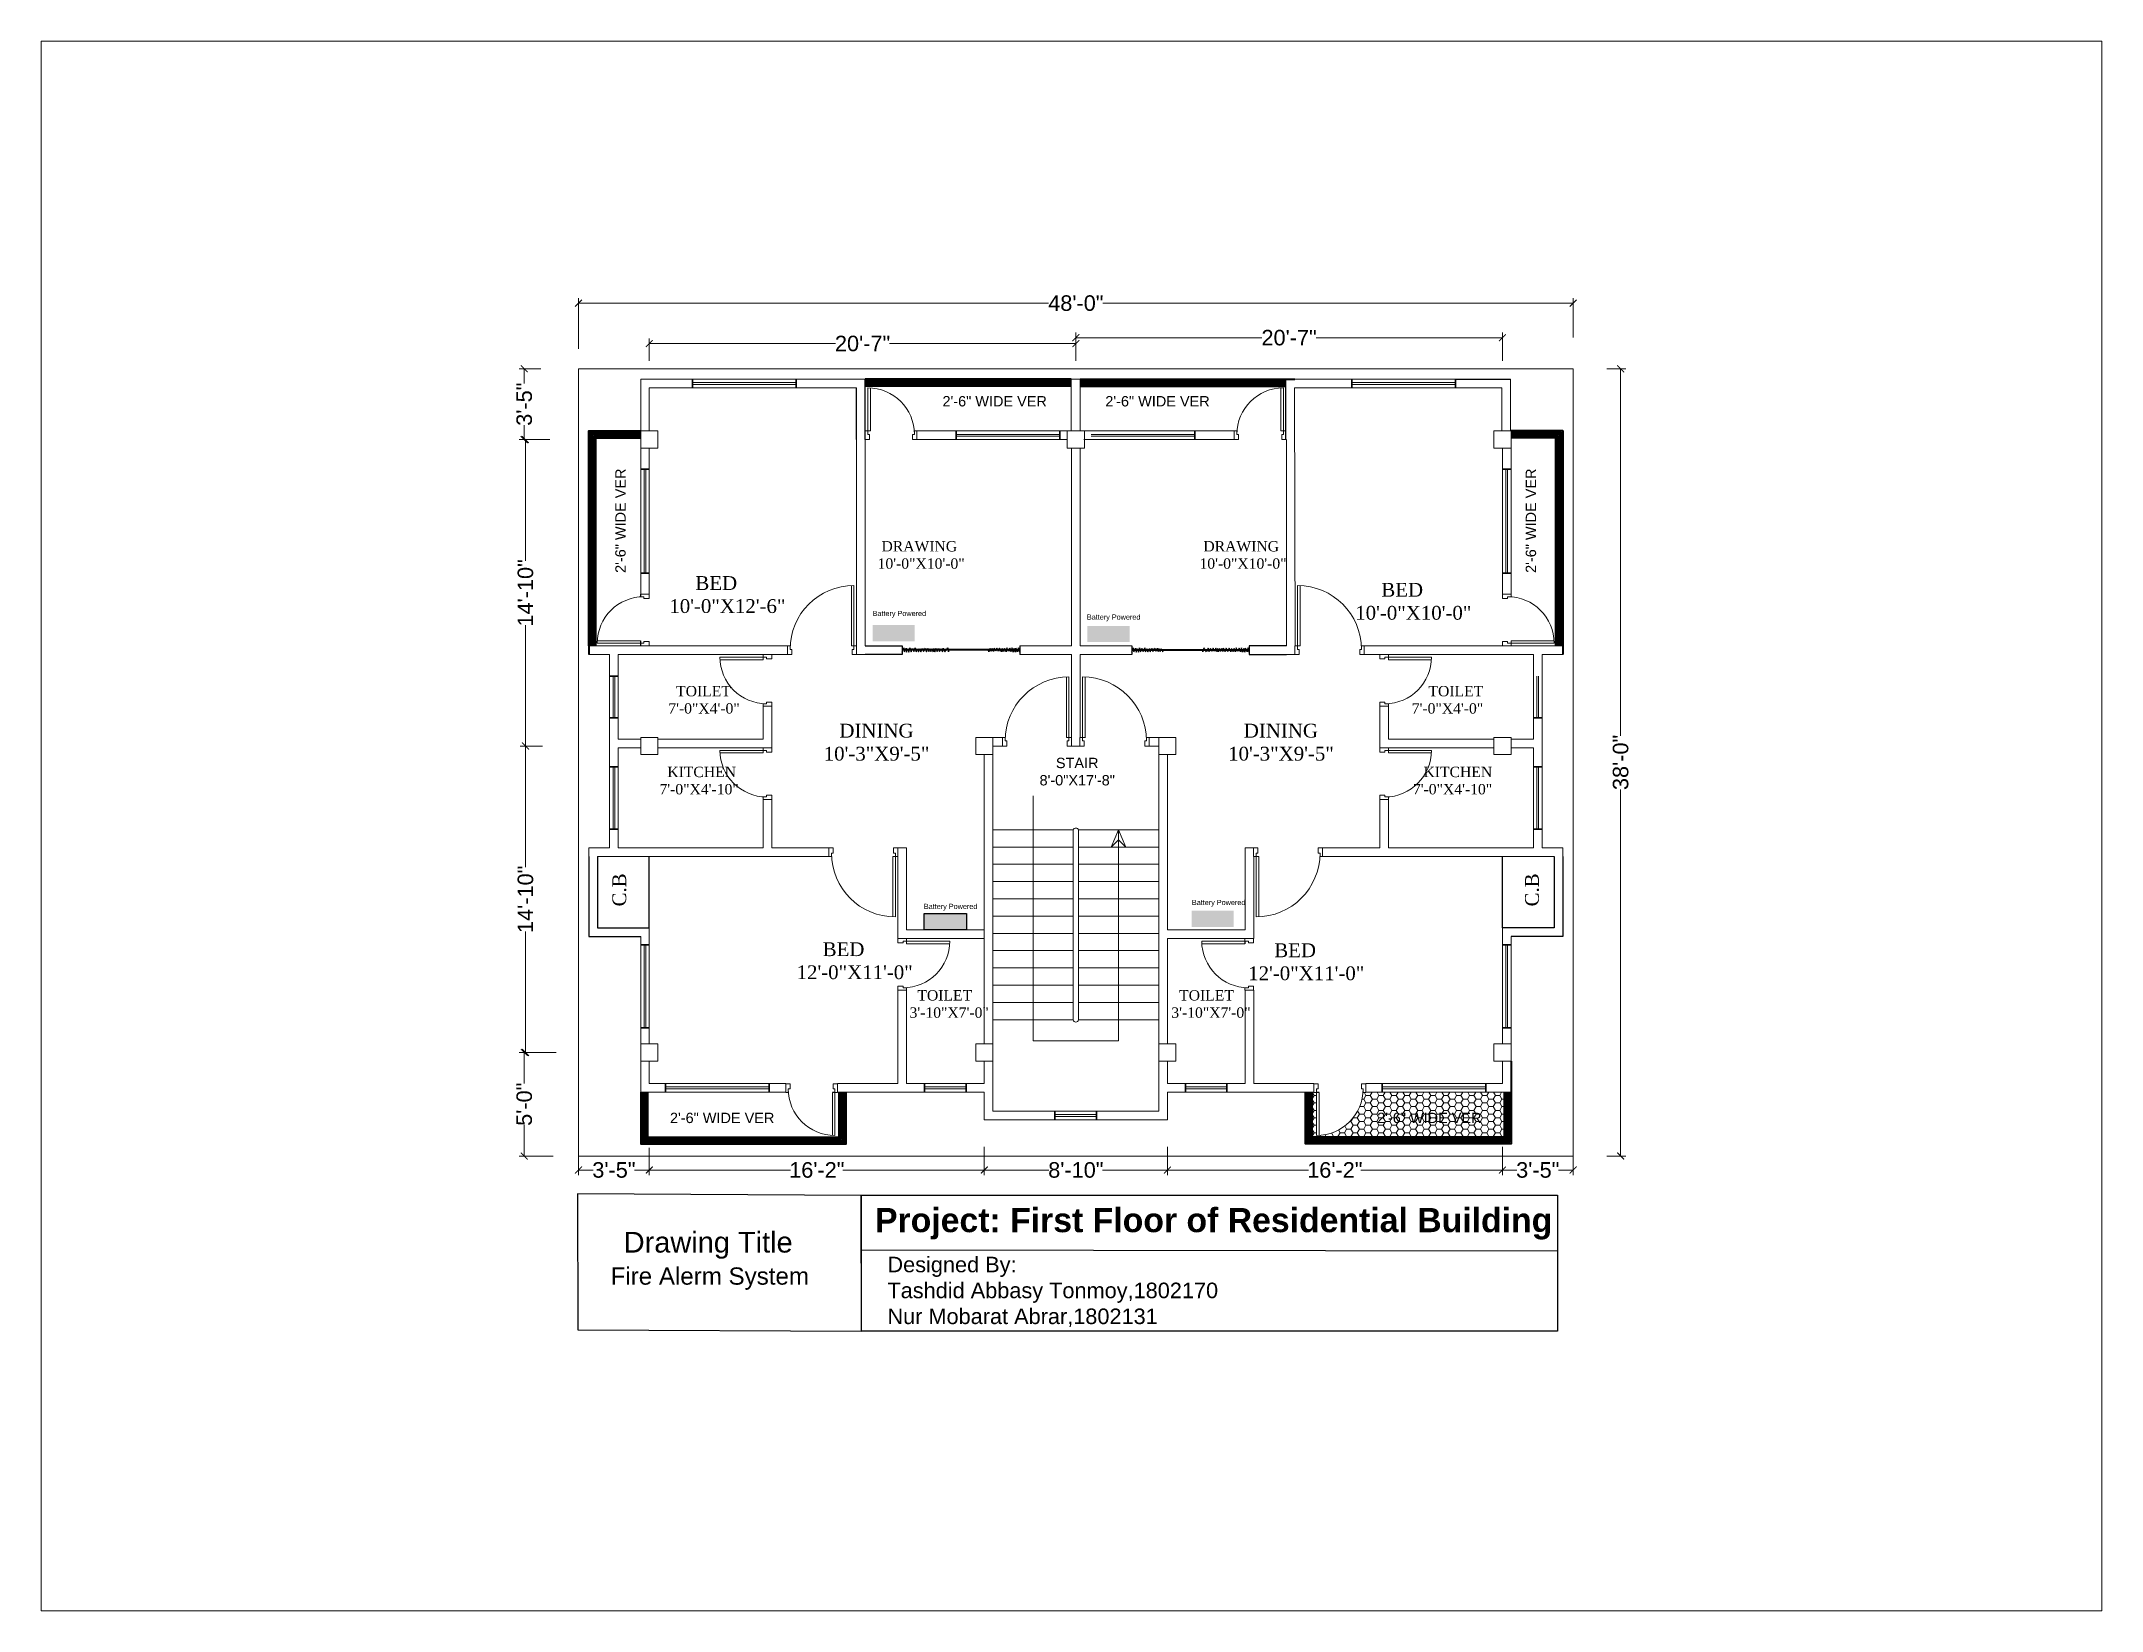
# Paper-space layout 'Layout1' of a CAD drawing. Header units: inches. Extents: x 1.05 to 9.45, y 0.8 to 7.2.
# The model-space entities are those that its viewports show. They can reach past a viewport. Long polylines and large blocks are cut down to what shows.
import ezdxf

# ---------------------------------------------------------------- set-up
doc = ezdxf.new("R2010")
doc.units = ezdxf.units.IN
doc.header["$MEASUREMENT"] = 0
doc.linetypes.add('DASHDOT2', pattern=[0.5, 0.25, -0.125, 0, -0.125])
for name, color, linetype, lineweight in [('0.3', 193, 'Continuous', 30), ('DOOR', 252, 'Continuous', 15), ('illustr-TOILET FIXTURE', 204, 'Continuous', 9), ('sajib', 140, 'Continuous', 30), ('WALL', 253, 'Continuous', 35)]:
    doc.layers.add(name, color=color, linetype=linetype, lineweight=lineweight)
for name, color, linetype in [('2-Text', 7, 'Continuous'), ('PDF_0', 7, 'Continuous'), ('PDF_Text', 7, 'Continuous')]:
    doc.layers.add(name, color=color, linetype=linetype)
doc.layers.add('Ver', color=7, linetype='Continuous', lineweight=9, true_color=0x2618ec)
doc.styles.add('h6', font='arial.ttf', dxfattribs={"height": 6})
doc.styles.add('h7', font='arial.ttf', dxfattribs={"height": 9})
doc.styles.add('PDF Arial', font='arial.ttf')
doc.styles.add('PDF Arial Bold', font='arialbd.ttf')
doc.styles.add('RS4', font='sylfaen.ttf', dxfattribs={"height": 12})
doc.styles.get("Standard").update_dxf_attribs({"font": 'arial.ttf'})
doc.dimstyles.new('SAJIB 2', dxfattribs={"dimtxt": 9, "dimasz": 4, "dimexe": 3, "dimexo": 3.0625, "dimgap": 0.09, "dimtad": 0, "dimdec": 0, "dimzin": 3, "dimdsep": 46, "dimlunit": 4, "dimtxsty": 'h7', "dimblk": 'ARCHTICK', "dimcen": 2, "dimclrd": 6, "dimclre": 7, "dimclrt": 7, "dimadec": 0, "dimazin": 0, "dimtfac": 1, "dimtdec": 0, "dimtofl": 0, "dimtmove": 0, "dimatfit": 3, "dimldrblk": 'OPEN30', "dimfxl": 1, "dimtolj": 1, "dimtzin": 0, "dimlwd": 20, "dimlwe": 20, "dimarcsym": 0})

psp = doc.layouts.get("Layout1")

msp = doc.modelspace()

# ---------------------------------------------------------------- texts
at = {"attachment_point": 1}
for s, width, insert, char_height in [('Battery Powered', 34.016, (1758.8, 1080.1), 3), ('Battery Powered', 34.016, (1882.9, 1078), 3), ('Battery Powered', 34.016, (1788.5, 910.4), 3), ('Battery Powered', 34.016, (1943.7, 912.7), 3), ('Drawing Title', 135.683, (1614.7, 720.4), 12), ('Fire Alerm System', 190.196, (1607.1, 699.8), 10)]:
    msp.add_mtext_dynamic_manual_height_columns(s, width=width, gutter_width=1, heights=[0], dxfattribs=dict(at, insert=insert, char_height=char_height))
at = {"layer": '0.3', "lineweight": -2, "char_height": 6, "width": 106.787, "attachment_point": 2, "style": 'h6'}
for insert in [(1671.7, 789.4), (2081.2, 789.4)]:
    msp.add_mtext('2\'-6" WIDE VER', dxfattribs=dict(at, insert=insert))
at = {"layer": '2-Text', "lineweight": -2, "char_height": 6, "style": 'h6'}
for s, insert, width, attachment_point in [('2\'-6" WIDE VER', (1829.5, 1204.5), 158.143, 2), ('2\'-6" WIDE VER', (1923.8, 1204.5), 106.787, 2), ('STAIR\\P8\'-0"X17\'-8"', (1877.3, 978.9), 42.068, 8)]:
    msp.add_mtext(s, dxfattribs=dict(at, insert=insert, width=width, attachment_point=attachment_point))
at = {"layer": '2-Text', "lineweight": -2, "char_height": 6, "width": 106.787, "rotation": 90, "style": 'h6'}
for insert, attachment_point in [((1609.8, 1132.3), 2), ((2143.1, 1132.3), 8)]:
    msp.add_mtext('2\'-6" WIDE VER', dxfattribs=dict(at, insert=insert, attachment_point=attachment_point))
at = {"layer": '2-Text', "lineweight": -2, "ltscale": 25, "width": 139.424, "style": 'RS4'}
for s, insert, char_height, attachment_point in [(' DRAWING\\P10\'-0"X10\'-0"', (1761.7, 1120.5), 6, 1), (' DRAWING\\P10\'-0"X10\'-0"', (1948.1, 1120.5), 6, 1), ('     BED\\P10\'-0"X12\'-6"', (1641.1, 1100.2), 8, 1), ('{\\C3;     BED\\P10\'-0"X10\'-0"}', (2038.3, 1096.3), 8, 1), ('  TOILET\\P7\'-0"X4\'-0"', (1640.5, 1036.6), 6, 1), ('  TOILET\\P7\'-0"X4\'-0"', (2112.4, 1036.6), 6, 3), ('   DINING\\P10\'-3"X9\'-5"', (1730.5, 1014.7), 8, 1), ('   DINING\\P10\'-3"X9\'-5"', (1964.7, 1014.7), 8, 1), ('  KITCHEN\\P7\'-0"X4\'-10"', (1635.4, 989.8), 6, 1), ('  KITCHEN\\P7\'-0"X4\'-10"', (2117.6, 989.8), 6, 3), ('     BED\\P12\'-0"X11\'-0"', (1714.8, 888.1), 8, 1), ('     BED\\P12\'-0"X11\'-0"', (1976.3, 887.5), 8, 1), ('{\\fTimes New Roman|b0|i0|c0|p18;  TOILET\\P3\'-10"X7\'-0}"', (1780.2, 860.4), 6, 1), ('{\\fTimes New Roman|b0|i0|c0|p18;  TOILET\\P3\'-10"X7\'-0}"', (1931.8, 860.4), 6, 1)]:
    msp.add_mtext(s, dxfattribs=dict(at, insert=insert, char_height=char_height, attachment_point=attachment_point))
at = {"layer": '2-Text', "lineweight": -2, "ltscale": 25, "char_height": 8, "rotation": 90, "style": 'RS4'}
for insert, attachment_point in [((1608.1, 908.9), 1), ((2144.8, 908.9), 7)]:
    msp.add_mtext_dynamic_manual_height_columns('C.B', width=36.091, gutter_width=60, heights=[0], dxfattribs=dict(at, insert=insert, attachment_point=attachment_point))
at = {"layer": 'PDF_Text', "attachment_point": 7}
for s, insert, char_height, style in [('{\\H0.87383x;Project: First Floor of Residential Building}  ', (1760.2, 715.9), 16.021, 'PDF Arial Bold'), ('Designed By: \\PTashdid Abbasy Tonmoy,1802170 \\PNur Mobarat Abrar,1802131', (1767.4, 665.3), 9, 'PDF Arial')]:
    msp.add_mtext(s, dxfattribs=dict(at, insert=insert, char_height=char_height, style=style))

# ---------------------------------------------------------------- blocks, each defined once
blk = doc.blocks.new('RTRTR')
at = {"layer": 'DOOR'}
for p, q in [((-723.2, 2222.7), (-723.2, 2247.6)), ((-721.7, 2222.7), (-721.7, 2247.7)), ((-721.7, 2222.7), (-723.2, 2222.7))]:
    blk.add_line(p, q, dxfattribs=at)
for points in [[(-750.2, 2222.7), (-748.7, 2222.7), (-748.7, 2220.7), (-747.7, 2220.7), (-747.7, 2217.7), (-750.2, 2217.7)], [(-720.2, 2222.7), (-721.7, 2222.7), (-721.7, 2220.7), (-722.7, 2220.7), (-722.7, 2217.7), (-720.2, 2217.7)]]:
    blk.add_lwpolyline(points, close=True, dxfattribs=at)
blk.add_arc((-721.7, 2220.7), 27, 90, 180, dxfattribs=at)
blk = doc.blocks.new('GDFGD')
at = {"layer": 'DOOR'}
for p, q in [((-3037, 2150.8), (-3037, 2185.8)), ((-3035.5, 2150.8), (-3035.5, 2185.8)), ((-3037, 2150.8), (-3035.5, 2150.8))]:
    blk.add_line(p, q, dxfattribs=at)
for points in [[(-3038.5, 2150.8), (-3037, 2150.8), (-3037, 2148.8), (-3036, 2148.8), (-3036, 2145.8), (-3038.5, 2145.8)], [(-2998.5, 2150.8), (-3000, 2150.8), (-3000, 2148.8), (-3001, 2148.8), (-3001, 2145.8), (-2998.5, 2145.8)]]:
    blk.add_lwpolyline(points, close=True, dxfattribs=at)
blk.add_arc((-3037, 2148.8), 37, 0, 90, dxfattribs=at)
blk = doc.blocks.new('_ArchTick')
at = {"layer": 'WALL', "color": 0, "const_width": 0.15}
blk.add_lwpolyline([(-0.5, -0.5), (0.5, 0.5)], dxfattribs=at)
blk = doc.blocks.new('*D22')
at = {"layer": 'Defpoints', "color": 0, "ltscale": 25, "transparency": 16777216}
for p in [(2180.8, 1220.3), (2192, 1220.3), (2180.8, 764.3)]:
    blk.add_point(p, dxfattribs=at)
at = {"layer": 'Ver', "color": 7, "lineweight": 20, "ltscale": 25, "transparency": 16777216}
for p, q in [((2183.9, 1220.3), (2195, 1220.3)), ((2183.9, 764.3), (2195, 764.3))]:
    blk.add_line(p, q, dxfattribs=at)
at = {"layer": 'Ver', "color": 6, "lineweight": 20, "ltscale": 25, "transparency": 16777216}
for p, q in [((2192, 1220.3), (2192, 1007.8)), ((2192, 764.3), (2192, 976.7))]:
    blk.add_line(p, q, dxfattribs=at)
at = {"layer": 'Ver', "color": 6, "lineweight": 20, "ltscale": 25, "transparency": 16777216, "xscale": 4, "yscale": 4, "zscale": 4}
for p, rotation in [((2192, 1220.3), 90), ((2192, 764.3), 270)]:
    blk.add_blockref('_ArchTick', p, dxfattribs=dict(at, rotation=rotation))
at = {"layer": 'Ver', "color": 7, "ltscale": 25, "transparency": 16777216, "insert": (2192, 992.3), "char_height": 9, "attachment_point": 5, "rotation": 90, "style": 'h7'}
blk.add_mtext('\\A1;38\'-0"', dxfattribs=at)
blk = doc.blocks.new('_Open30')
at = {"color": 0, "linetype": 'ByBlock', "lineweight": -2}
for p, q in [((-1, 0.27), (0, 0)), ((0, 0), (-1, -0.27)), ((0, 0), (-1, 0))]:
    blk.add_line(p, q, dxfattribs=at)
blk = doc.blocks.new('*D23')
at = {"layer": 'Defpoints', "color": 0, "ltscale": 25, "transparency": 16777216}
for p in [(2164.5, 1258.3), (2164.5, 1235.4), (1588.5, 1228.7)]:
    blk.add_point(p, dxfattribs=at)
at = {"layer": 'Ver', "color": 7, "lineweight": 20, "ltscale": 25, "transparency": 16777216}
for p, q in [((1588.5, 1231.8), (1588.5, 1261.3)), ((2164.5, 1238.5), (2164.5, 1261.3))]:
    blk.add_line(p, q, dxfattribs=at)
at = {"layer": 'Ver', "color": 6, "lineweight": 20, "ltscale": 25, "transparency": 16777216}
for p, q in [((1588.5, 1258.3), (1860.7, 1258.3)), ((2164.5, 1258.3), (1892.2, 1258.3))]:
    blk.add_line(p, q, dxfattribs=at)
at = {"layer": 'Ver', "color": 6, "lineweight": 20, "ltscale": 25, "transparency": 16777216, "xscale": 4, "yscale": 4, "zscale": 4, "rotation": 180}
blk.add_blockref('_ArchTick', (1588.5, 1258.3), dxfattribs=at)
at = {"layer": 'Ver', "color": 6, "lineweight": 20, "ltscale": 25, "transparency": 16777216, "xscale": 4, "yscale": 4, "zscale": 4}
blk.add_blockref('_ArchTick', (2164.5, 1258.3), dxfattribs=at)
at = {"layer": 'Ver', "color": 7, "ltscale": 25, "transparency": 16777216, "insert": (1876.5, 1258.3), "char_height": 9, "attachment_point": 5, "style": 'h7'}
blk.add_mtext('\\A1;48\'-0"', dxfattribs=at)
blk = doc.blocks.new('*D24')
at = {"layer": 'Defpoints', "color": 0, "ltscale": 25, "transparency": 16777216}
for p in [(2123.5, 1238.3), (1876.5, 1222), (2123.5, 1222)]:
    blk.add_point(p, dxfattribs=at)
at = {"layer": 'Ver', "color": 7, "lineweight": 20, "ltscale": 25, "transparency": 16777216}
for p, q in [((1876.5, 1225), (1876.5, 1241.3)), ((2123.5, 1225), (2123.5, 1241.3))]:
    blk.add_line(p, q, dxfattribs=at)
at = {"layer": 'Ver', "color": 6, "lineweight": 20, "ltscale": 25, "transparency": 16777216}
for p, q in [((1876.5, 1238.3), (1984.3, 1238.3)), ((2123.5, 1238.3), (2015.6, 1238.3))]:
    blk.add_line(p, q, dxfattribs=at)
at = {"layer": 'Ver', "color": 6, "lineweight": 20, "ltscale": 25, "transparency": 16777216, "xscale": 4, "yscale": 4, "zscale": 4, "rotation": 180}
blk.add_blockref('_ArchTick', (1876.5, 1238.3), dxfattribs=at)
at = {"layer": 'Ver', "color": 6, "lineweight": 20, "ltscale": 25, "transparency": 16777216, "xscale": 4, "yscale": 4, "zscale": 4}
blk.add_blockref('_ArchTick', (2123.5, 1238.3), dxfattribs=at)
at = {"layer": 'Ver', "color": 7, "ltscale": 25, "transparency": 16777216, "insert": (2000, 1238.3), "char_height": 9, "attachment_point": 5, "style": 'h7'}
blk.add_mtext('\\A1;20\'-7"', dxfattribs=at)
blk = doc.blocks.new('*D25')
at = {"layer": 'Defpoints', "color": 0, "ltscale": 25, "transparency": 16777216}
for p in [(1629.5, 1234.9), (1629.5, 1222), (1876.5, 1222)]:
    blk.add_point(p, dxfattribs=at)
at = {"layer": 'Ver', "color": 7, "lineweight": 20, "ltscale": 25, "transparency": 16777216}
for p, q in [((1629.5, 1225), (1629.5, 1237.9)), ((1876.5, 1225), (1876.5, 1237.9))]:
    blk.add_line(p, q, dxfattribs=at)
at = {"layer": 'Ver', "color": 6, "lineweight": 20, "ltscale": 25, "transparency": 16777216}
for p, q in [((1629.5, 1234.9), (1737.3, 1234.9)), ((1876.5, 1234.9), (1768.6, 1234.9))]:
    blk.add_line(p, q, dxfattribs=at)
at = {"layer": 'Ver', "color": 6, "lineweight": 20, "ltscale": 25, "transparency": 16777216, "xscale": 4, "yscale": 4, "zscale": 4, "rotation": 180}
blk.add_blockref('_ArchTick', (1629.5, 1234.9), dxfattribs=at)
at = {"layer": 'Ver', "color": 6, "lineweight": 20, "ltscale": 25, "transparency": 16777216, "xscale": 4, "yscale": 4, "zscale": 4}
blk.add_blockref('_ArchTick', (1876.5, 1234.9), dxfattribs=at)
at = {"layer": 'Ver', "color": 7, "ltscale": 25, "transparency": 16777216, "insert": (1753, 1234.9), "char_height": 9, "attachment_point": 5, "style": 'h7'}
blk.add_mtext('\\A1;20\'-7"', dxfattribs=at)
blk = doc.blocks.new('*D26')
at = {"layer": 'Defpoints', "color": 0, "ltscale": 25, "transparency": 16777216}
for p in [(1569.8, 1220.3), (1557.1, 1179.3), (1574.8, 1179.3)]:
    blk.add_point(p, dxfattribs=at)
at = {"layer": 'Ver', "color": 7, "lineweight": 20, "ltscale": 25, "transparency": 16777216}
for p, q in [((1566.7, 1220.3), (1554.1, 1220.3)), ((1571.8, 1179.3), (1554.1, 1179.3))]:
    blk.add_line(p, q, dxfattribs=at)
at = {"layer": 'Ver', "color": 6, "lineweight": 20, "ltscale": 25, "transparency": 16777216}
for p, q in [((1557.1, 1220.3), (1557.1, 1211.8)), ((1557.1, 1179.3), (1557.1, 1187.7))]:
    blk.add_line(p, q, dxfattribs=at)
at = {"layer": 'Ver', "color": 6, "lineweight": 20, "ltscale": 25, "transparency": 16777216, "xscale": 4, "yscale": 4, "zscale": 4}
for p, rotation in [((1557.1, 1220.3), 90), ((1557.1, 1179.3), 270)]:
    blk.add_blockref('_ArchTick', p, dxfattribs=dict(at, rotation=rotation))
at = {"layer": 'Ver', "color": 7, "ltscale": 25, "transparency": 16777216, "insert": (1557.1, 1199.8), "char_height": 9, "attachment_point": 5, "rotation": 90, "style": 'h7'}
blk.add_mtext('\\A1;3\'-5"', dxfattribs=at)
blk = doc.blocks.new('*D27')
at = {"layer": 'Defpoints', "color": 0, "ltscale": 25, "transparency": 16777216}
for p in [(1578.6, 824.3), (1557.1, 764.3), (1577, 764.3)]:
    blk.add_point(p, dxfattribs=at)
at = {"layer": 'Ver', "color": 7, "lineweight": 20, "ltscale": 25, "transparency": 16777216}
for p, q in [((1575.6, 824.3), (1554.1, 824.3)), ((1573.9, 764.3), (1554.1, 764.3))]:
    blk.add_line(p, q, dxfattribs=at)
at = {"layer": 'Ver', "color": 6, "lineweight": 20, "ltscale": 25, "transparency": 16777216}
for p, q in [((1557.1, 824.3), (1557.1, 806.3)), ((1557.1, 764.3), (1557.1, 782.2))]:
    blk.add_line(p, q, dxfattribs=at)
at = {"layer": 'Ver', "color": 6, "lineweight": 20, "ltscale": 25, "transparency": 16777216, "xscale": 4, "yscale": 4, "zscale": 4}
for p, rotation in [((1557.1, 824.3), 90), ((1557.1, 764.3), 270)]:
    blk.add_blockref('_ArchTick', p, dxfattribs=dict(at, rotation=rotation))
at = {"layer": 'Ver', "color": 7, "ltscale": 25, "transparency": 16777216, "insert": (1557.1, 794.3), "char_height": 9, "attachment_point": 5, "rotation": 90, "style": 'h7'}
blk.add_mtext('\\A1;5\'-0"', dxfattribs=at)
blk = doc.blocks.new('*D28')
at = {"layer": 'Defpoints', "color": 0, "ltscale": 25, "transparency": 16777216}
for p in [(1588.5, 772.1), (1629.5, 772.1), (1629.5, 756.2)]:
    blk.add_point(p, dxfattribs=at)
at = {"layer": 'Ver', "color": 7, "lineweight": 20, "ltscale": 25, "transparency": 16777216}
for p, q in [((1588.5, 769), (1588.5, 753.2)), ((1629.5, 769), (1629.5, 753.2))]:
    blk.add_line(p, q, dxfattribs=at)
at = {"layer": 'Ver', "color": 6, "lineweight": 20, "ltscale": 25, "transparency": 16777216}
for p, q in [((1588.5, 756.2), (1596.9, 756.2)), ((1629.5, 756.2), (1621, 756.2))]:
    blk.add_line(p, q, dxfattribs=at)
at = {"layer": 'Ver', "color": 6, "lineweight": 20, "ltscale": 25, "transparency": 16777216, "xscale": 4, "yscale": 4, "zscale": 4, "rotation": 180}
blk.add_blockref('_ArchTick', (1588.5, 756.2), dxfattribs=at)
at = {"layer": 'Ver', "color": 6, "lineweight": 20, "ltscale": 25, "transparency": 16777216, "xscale": 4, "yscale": 4, "zscale": 4}
blk.add_blockref('_ArchTick', (1629.5, 756.2), dxfattribs=at)
at = {"layer": 'Ver', "color": 7, "ltscale": 25, "transparency": 16777216, "insert": (1609, 756.2), "char_height": 9, "attachment_point": 5, "style": 'h7'}
blk.add_mtext('\\A1;3\'-5"', dxfattribs=at)
blk = doc.blocks.new('*D29')
at = {"layer": 'Defpoints', "color": 0, "ltscale": 25, "transparency": 16777216}
for p in [(1629.5, 772.1), (1823.5, 772.7), (1823.5, 756.2)]:
    blk.add_point(p, dxfattribs=at)
at = {"layer": 'Ver', "color": 7, "lineweight": 20, "ltscale": 25, "transparency": 16777216}
for p, q in [((1629.5, 769), (1629.5, 753.2)), ((1823.5, 769.6), (1823.5, 753.2))]:
    blk.add_line(p, q, dxfattribs=at)
at = {"layer": 'Ver', "color": 6, "lineweight": 20, "ltscale": 25, "transparency": 16777216}
for p, q in [((1629.5, 756.2), (1711.3, 756.2)), ((1823.5, 756.2), (1741.6, 756.2))]:
    blk.add_line(p, q, dxfattribs=at)
at = {"layer": 'Ver', "color": 6, "lineweight": 20, "ltscale": 25, "transparency": 16777216, "xscale": 4, "yscale": 4, "zscale": 4, "rotation": 180}
blk.add_blockref('_ArchTick', (1629.5, 756.2), dxfattribs=at)
at = {"layer": 'Ver', "color": 6, "lineweight": 20, "ltscale": 25, "transparency": 16777216, "xscale": 4, "yscale": 4, "zscale": 4}
blk.add_blockref('_ArchTick', (1823.5, 756.2), dxfattribs=at)
at = {"layer": 'Ver', "color": 7, "ltscale": 25, "transparency": 16777216, "insert": (1726.5, 756.2), "char_height": 9, "attachment_point": 5, "style": 'h7'}
blk.add_mtext('\\A1;16\'-2"', dxfattribs=at)
blk = doc.blocks.new('*D30')
at = {"layer": 'Defpoints', "color": 0, "ltscale": 25, "transparency": 16777216}
for p in [(1823.5, 772.7), (1929.5, 772.7), (1929.5, 756.2)]:
    blk.add_point(p, dxfattribs=at)
at = {"layer": 'Ver', "color": 7, "lineweight": 20, "ltscale": 25, "transparency": 16777216}
for p, q in [((1823.5, 769.6), (1823.5, 753.2)), ((1929.5, 769.6), (1929.5, 753.2))]:
    blk.add_line(p, q, dxfattribs=at)
at = {"layer": 'Ver', "color": 6, "lineweight": 20, "ltscale": 25, "transparency": 16777216}
for p, q in [((1823.5, 756.2), (1860.9, 756.2)), ((1929.5, 756.2), (1892, 756.2))]:
    blk.add_line(p, q, dxfattribs=at)
at = {"layer": 'Ver', "color": 6, "lineweight": 20, "ltscale": 25, "transparency": 16777216, "xscale": 4, "yscale": 4, "zscale": 4, "rotation": 180}
blk.add_blockref('_ArchTick', (1823.5, 756.2), dxfattribs=at)
at = {"layer": 'Ver', "color": 6, "lineweight": 20, "ltscale": 25, "transparency": 16777216, "xscale": 4, "yscale": 4, "zscale": 4}
blk.add_blockref('_ArchTick', (1929.5, 756.2), dxfattribs=at)
at = {"layer": 'Ver', "color": 7, "ltscale": 25, "transparency": 16777216, "insert": (1876.5, 756.2), "char_height": 9, "attachment_point": 5, "style": 'h7'}
blk.add_mtext('\\A1;8\'-10"', dxfattribs=at)
blk = doc.blocks.new('*D31')
at = {"layer": 'Defpoints', "color": 0, "ltscale": 25, "transparency": 16777216}
for p in [(1929.5, 772.7), (2123.5, 772.7), (2123.5, 756.2)]:
    blk.add_point(p, dxfattribs=at)
at = {"layer": 'Ver', "color": 7, "lineweight": 20, "ltscale": 25, "transparency": 16777216}
for p, q in [((1929.5, 769.6), (1929.5, 753.2)), ((2123.5, 769.6), (2123.5, 753.2))]:
    blk.add_line(p, q, dxfattribs=at)
at = {"layer": 'Ver', "color": 6, "lineweight": 20, "ltscale": 25, "transparency": 16777216}
for p, q in [((1929.5, 756.2), (2011.3, 756.2)), ((2123.5, 756.2), (2041.6, 756.2))]:
    blk.add_line(p, q, dxfattribs=at)
at = {"layer": 'Ver', "color": 6, "lineweight": 20, "ltscale": 25, "transparency": 16777216, "xscale": 4, "yscale": 4, "zscale": 4, "rotation": 180}
blk.add_blockref('_ArchTick', (1929.5, 756.2), dxfattribs=at)
at = {"layer": 'Ver', "color": 6, "lineweight": 20, "ltscale": 25, "transparency": 16777216, "xscale": 4, "yscale": 4, "zscale": 4}
blk.add_blockref('_ArchTick', (2123.5, 756.2), dxfattribs=at)
at = {"layer": 'Ver', "color": 7, "ltscale": 25, "transparency": 16777216, "insert": (2026.5, 756.2), "char_height": 9, "attachment_point": 5, "style": 'h7'}
blk.add_mtext('\\A1;16\'-2"', dxfattribs=at)
blk = doc.blocks.new('*D32')
at = {"layer": 'Defpoints', "color": 0, "ltscale": 25, "transparency": 16777216}
for p in [(2123.5, 772.7), (2164.5, 772.7), (2164.5, 756.2)]:
    blk.add_point(p, dxfattribs=at)
at = {"layer": 'Ver', "color": 7, "lineweight": 20, "ltscale": 25, "transparency": 16777216}
for p, q in [((2123.5, 769.6), (2123.5, 753.2)), ((2164.5, 769.6), (2164.5, 753.2))]:
    blk.add_line(p, q, dxfattribs=at)
at = {"layer": 'Ver', "color": 6, "lineweight": 20, "ltscale": 25, "transparency": 16777216}
for p, q in [((2123.5, 756.2), (2131.9, 756.2)), ((2164.5, 756.2), (2156, 756.2))]:
    blk.add_line(p, q, dxfattribs=at)
at = {"layer": 'Ver', "color": 6, "lineweight": 20, "ltscale": 25, "transparency": 16777216, "xscale": 4, "yscale": 4, "zscale": 4, "rotation": 180}
blk.add_blockref('_ArchTick', (2123.5, 756.2), dxfattribs=at)
at = {"layer": 'Ver', "color": 6, "lineweight": 20, "ltscale": 25, "transparency": 16777216, "xscale": 4, "yscale": 4, "zscale": 4}
blk.add_blockref('_ArchTick', (2164.5, 756.2), dxfattribs=at)
at = {"layer": 'Ver', "color": 7, "ltscale": 25, "transparency": 16777216, "insert": (2144, 756.2), "char_height": 9, "attachment_point": 5, "style": 'h7'}
blk.add_mtext('\\A1;3\'-5"', dxfattribs=at)
blk = doc.blocks.new('*D33')
at = {"layer": 'Defpoints', "color": 0, "ltscale": 25, "transparency": 16777216}
for p in [(1557.8, 1001.8), (1570.8, 1001.8), (1570.8, 824.3)]:
    blk.add_point(p, dxfattribs=at)
at = {"layer": 'Ver', "color": 7, "lineweight": 20, "ltscale": 25, "transparency": 16777216}
for p, q in [((1567.7, 1001.8), (1554.8, 1001.8)), ((1567.7, 824.3), (1554.8, 824.3))]:
    blk.add_line(p, q, dxfattribs=at)
at = {"layer": 'Ver', "color": 6, "lineweight": 20, "ltscale": 25, "transparency": 16777216}
for p, q in [((1557.8, 1001.8), (1557.8, 931.6)), ((1557.8, 824.3), (1557.8, 894.4))]:
    blk.add_line(p, q, dxfattribs=at)
at = {"layer": 'Ver', "color": 6, "lineweight": 20, "ltscale": 25, "transparency": 16777216, "xscale": 4, "yscale": 4, "zscale": 4}
for p, rotation in [((1557.8, 1001.8), 90), ((1557.8, 824.3), 270)]:
    blk.add_blockref('_ArchTick', p, dxfattribs=dict(at, rotation=rotation))
at = {"layer": 'Ver', "color": 7, "ltscale": 25, "transparency": 16777216, "insert": (1557.8, 913), "char_height": 9, "attachment_point": 5, "rotation": 90, "style": 'h7'}
blk.add_mtext('\\A1;14\'-10"', dxfattribs=at)
blk = doc.blocks.new('*D34')
at = {"layer": 'Defpoints', "color": 0, "ltscale": 25, "transparency": 16777216}
for p in [(1557.8, 1179.3), (1570.8, 1179.3), (1570.8, 1001.8)]:
    blk.add_point(p, dxfattribs=at)
at = {"layer": 'Ver', "color": 7, "lineweight": 20, "ltscale": 25, "transparency": 16777216}
for p, q in [((1567.7, 1179.3), (1554.8, 1179.3)), ((1567.7, 1001.8), (1554.8, 1001.8))]:
    blk.add_line(p, q, dxfattribs=at)
at = {"layer": 'Ver', "color": 6, "lineweight": 20, "ltscale": 25, "transparency": 16777216}
for p, q in [((1557.8, 1179.3), (1557.8, 1109.1)), ((1557.8, 1001.8), (1557.8, 1071.9))]:
    blk.add_line(p, q, dxfattribs=at)
at = {"layer": 'Ver', "color": 6, "lineweight": 20, "ltscale": 25, "transparency": 16777216, "xscale": 4, "yscale": 4, "zscale": 4}
for p, rotation in [((1557.8, 1179.3), 90), ((1557.8, 1001.8), 270)]:
    blk.add_blockref('_ArchTick', p, dxfattribs=dict(at, rotation=rotation))
at = {"layer": 'Ver', "color": 7, "ltscale": 25, "transparency": 16777216, "insert": (1557.8, 1090.5), "char_height": 9, "attachment_point": 5, "rotation": 90, "style": 'h7'}
blk.add_mtext('\\A1;14\'-10"', dxfattribs=at)

# ---------------------------------------------------------------- dimensions: what is measured, and where the dimension line sits
at = {"layer": 'Ver', "ltscale": 25}
for base, p1, p2, picture, middle in [((2164.5, 1258.3), (1588.5, 1228.7), (2164.5, 1235.4), '*D23', (1876.5, 1258.3)), ((2123.5, 1238.3), (1876.5, 1222), (2123.5, 1222), '*D24', (2000, 1238.3)), ((1629.5, 1234.9), (1876.5, 1222), (1629.5, 1222), '*D25', (1753, 1234.9)), ((1629.5, 756.2), (1588.5, 772.1), (1629.5, 772.1), '*D28', (1609, 756.2))]:
    dim = msp.add_linear_dim(base=base, p1=p1, p2=p2, dimstyle='SAJIB 2', dxfattribs=at)
    dim.commit()
    dim.dimension.update_dxf_attribs({"geometry": picture, "text_midpoint": middle})
for base, p1, p2, picture, middle in [((1557.1, 1179.3), (1569.8, 1220.3), (1574.8, 1179.3), '*D26', (1557.1, 1199.8)), ((2192, 1220.3), (2180.8, 764.3), (2180.8, 1220.3), '*D22', (2192, 992.3)), ((1557.7980619, 1001.7692295), (1570.7980619, 824.2692295), (1570.7980619, 1001.7692295), '*D33', (1557.7980619, 913.0192295))]:
    dim = msp.add_linear_dim(base=base, p1=p1, p2=p2, angle=90, dimstyle='SAJIB 2', dxfattribs=at)
    dim.commit()
    dim.dimension.update_dxf_attribs({"geometry": picture, "text_midpoint": middle})
for base, p1, p2, picture, middle in [((1557.7980619, 1179.2692295), (1570.7980619, 1001.7692295), (1570.7980619, 1179.2692295), '*D34', (1557.7980619, 1090.5192295)), ((1557.1, 764.3), (1578.6, 824.3), (1577, 764.3), '*D27', (1557.1, 794.3))]:
    dim = msp.add_linear_dim(base=base, p1=p1, p2=p2, angle=90, dimstyle='SAJIB 2', override={"dimtmove": 1}, dxfattribs=at)
    dim.commit()
    dim.dimension.update_dxf_attribs({"geometry": picture, "text_midpoint": middle})
for base, p1, p2, picture, middle in [((1823.5, 756.2), (1629.5, 772.1), (1823.5, 772.7), '*D29', (1726.5, 756.2)), ((1929.5, 756.2), (1823.5, 772.7), (1929.5, 772.7), '*D30', (1876.5, 756.2)), ((2123.5, 756.2), (1929.5, 772.7), (2123.5, 772.7), '*D31', (2026.5, 756.2)), ((2164.5, 756.2), (2123.5, 772.7), (2164.5, 772.7), '*D32', (2144, 756.2))]:
    dim = msp.add_linear_dim(base=base, p1=p1, p2=p2, dimstyle='SAJIB 2', override={"dimtmove": 1}, dxfattribs=at)
    dim.commit()
    dim.dimension.update_dxf_attribs({"geometry": picture, "text_midpoint": middle})

# ---------------------------------------------------------------- hatches: boundary and pattern name
at = {"true_color": 0x22346e}
h = msp.add_hatch(color=159, dxfattribs=at)
h.dxf.hatch_style = 1
h.set_gradient(color1=(0, 0, 255), color2=(255, 255, 0), name='INVSPHERICAL')
h.paths.add_polyline_path([(1783.2, 1071.9), (1758.8, 1071.9), (1758.8, 1062.5), (1783.2, 1062.5)])
h = msp.add_hatch(color=159, dxfattribs=at)
h.dxf.hatch_style = 1
h.set_gradient(color1=(0, 0, 255), color2=(255, 255, 0), name='INVSPHERICAL')
h.paths.add_polyline_path([(1907.7, 1071.4), (1883.2, 1071.4), (1883.2, 1062), (1907.7, 1062)])
h = msp.add_hatch(color=159, dxfattribs=at)
h.dxf.hatch_style = 1
h.set_gradient(color1=(0, 0, 255), color2=(255, 255, 0), name='INVSPHERICAL')
h.paths.add_polyline_path([(1813.2, 904.7), (1788.7, 904.7), (1788.7, 895.3), (1813.2, 895.3)])
h = msp.add_hatch(color=159, dxfattribs=at)
h.dxf.hatch_style = 1
h.set_gradient(color1=(0, 0, 255), color2=(255, 255, 0), name='INVSPHERICAL')
h.paths.add_polyline_path([(1967.9, 906.5), (1943.5, 906.5), (1943.5, 897), (1967.9, 897)])
at = {"layer": 'Ver', "ltscale": 25, "true_color": 0xcecce6}
h = msp.add_hatch(dxfattribs=at)
h.set_pattern_fill('HONEY', color=254, scale=20, style=0)
h.set_pattern_definition([(0, (-109750.4963, 45282.814), (3.75, 2.1650635), [2.5, -5]), (120, (-109750.4963, 45282.814), (-3.74999999, 2.165063514), [2.5, -5]), (60, (-109750.4963, 45282.814), (8e-09, 4.330127014), [-5, 2.5])])
h.paths.add_polyline_path([(2053.9, 801.3), (2044.4, 801.3), (2042.8, 801.3, -0.392661), (2015.9, 776.3), (2015.9, 801.3), (2014.4, 801.3), (2013.4, 801.3), (2013.4, 775.3), (2124.5, 775.3), (2124.5, 801.3), (2114, 801.3)])
h.paths.add_polyline_path([(2049.6, 790.9), (2112.8, 790.9), (2112.8, 781.8), (2049.6, 781.8)], flags=24)

# ---------------------------------------------------------------- linework, layer by layer
for points in [[(1788.7, 904.7), (1813.2, 904.7), (1813.2, 895.3), (1788.7, 895.3)], [(1752.2, 741.5), (1588, 742.4), (1588.1, 663.6), (1752.3, 662.8)]]:
    msp.add_lwpolyline(points, close=True)
at = {"layer": 'illustr-TOILET FIXTURE', "linetype": 'ByBlock'}
for p, q in [((1654.5, 1214.3), (1714.5, 1214.3)), ((1654.5, 1214.3), (1714.5, 1214.3)), ((1654.5, 1212.3), (1714.5, 1212.3)), ((1654.5, 1212.3), (1714.5, 1212.3)), ((1654.5, 1211.3), (1714.5, 1211.3)), ((1654.5, 1211.3), (1714.5, 1211.3)), ((1654.5, 1209.3), (1714.5, 1209.3)), ((1654.5, 1209.3), (1714.5, 1209.3)), ((2096.3, 1214.3), (2036.3, 1214.3)), ((2096.3, 1214.3), (2036.3, 1214.3)), ((2096.3, 1212.3), (2036.3, 1212.3)), ((2096.3, 1212.3), (2036.3, 1212.3)), ((2096.3, 1211.3), (2036.3, 1211.3)), ((2096.3, 1211.3), (2036.3, 1211.3)), ((2096.3, 1209.3), (2036.3, 1209.3)), ((2096.3, 1209.3), (2036.3, 1209.3)), ((1807.3, 1184.3), (1867.3, 1184.3)), ((1807.3, 1184.3), (1867.3, 1184.3)), ((1807.3, 1182.3), (1867.3, 1182.3)), ((1807.3, 1182.3), (1867.3, 1182.3)), ((1945.4, 1184.3), (1885.4, 1184.3)), ((1945.4, 1184.3), (1885.4, 1184.3)), ((1945.4, 1182.3), (1885.4, 1182.3)), ((1945.4, 1182.3), (1885.4, 1182.3)), ((1807.3, 1181.3), (1867.3, 1181.3)), ((1807.3, 1181.3), (1867.3, 1181.3)), ((1807.3, 1179.3), (1867.3, 1179.3)), ((1807.3, 1179.3), (1867.3, 1179.3)), ((1945.4, 1181.3), (1885.4, 1181.3)), ((1945.4, 1181.3), (1885.4, 1181.3)), ((1945.4, 1179.3), (1885.4, 1179.3)), ((1945.4, 1179.3), (1885.4, 1179.3)), ((1624.5, 1162), (1624.5, 1102)), ((1624.5, 1162), (1624.5, 1102)), ((1626.5, 1162), (1626.5, 1102)), ((1626.5, 1162), (1626.5, 1102)), ((1627.5, 1162), (1627.5, 1102)), ((1627.5, 1162), (1627.5, 1102)), ((1629.5, 1162), (1629.5, 1102)), ((1629.5, 1162), (1629.5, 1102)), ((2123.5, 1162), (2123.5, 1102)), ((2123.5, 1162), (2123.5, 1102)), ((2125.5, 1162), (2125.5, 1102)), ((2125.5, 1162), (2125.5, 1102)), ((2126.5, 1162), (2126.5, 1102)), ((2126.5, 1162), (2126.5, 1102)), ((2128.5, 1162), (2128.5, 1102)), ((2128.5, 1162), (2128.5, 1102)), ((1606.5, 1018.3), (1606.5, 1042.3)), ((1606.5, 1018.3), (1606.5, 1042.3)), ((1608.5, 1018.3), (1608.5, 1042.3)), ((1608.5, 1018.3), (1608.5, 1042.3)), ((1609.5, 1018.3), (1609.5, 1042.3)), ((1609.5, 1018.3), (1609.5, 1042.3)), ((1611.5, 1018.3), (1611.5, 1042.3)), ((1611.5, 1018.3), (1611.5, 1042.3)), ((2141.5, 1018.3), (2141.5, 1042.3)), ((2141.5, 1018.3), (2141.5, 1042.3)), ((2143.5, 1018.3), (2143.5, 1042.3)), ((2143.5, 1018.3), (2143.5, 1042.3)), ((2144.5, 1018.3), (2144.5, 1042.3)), ((2144.5, 1018.3), (2144.5, 1042.3)), ((2146.5, 1018.3), (2146.5, 1042.3)), ((2146.5, 1018.3), (2146.5, 1042.3)), ((1606.5, 953.8), (1606.5, 989.8)), ((1606.5, 953.8), (1606.5, 989.8)), ((1608.5, 953.8), (1608.5, 989.8)), ((1608.5, 953.8), (1608.5, 989.8)), ((1609.5, 953.8), (1609.5, 989.8)), ((1609.5, 953.8), (1609.5, 989.8)), ((1611.5, 953.8), (1611.5, 989.8)), ((1611.5, 953.8), (1611.5, 989.8)), ((2141.5, 953.8), (2141.5, 989.8)), ((2141.5, 953.8), (2141.5, 989.8)), ((2143.5, 953.8), (2143.5, 989.8)), ((2143.5, 953.8), (2143.5, 989.8)), ((2144.5, 953.8), (2144.5, 989.8)), ((2144.5, 953.8), (2144.5, 989.8)), ((2146.5, 953.8), (2146.5, 989.8)), ((2146.5, 953.8), (2146.5, 989.8)), ((1624.5, 886.5), (1624.5, 838.5)), ((1624.5, 886.5), (1624.5, 838.5)), ((1626.5, 886.5), (1626.5, 838.5)), ((1626.5, 886.5), (1626.5, 838.5)), ((1627.5, 886.5), (1627.5, 838.5)), ((1627.5, 886.5), (1627.5, 838.5)), ((1629.5, 886.5), (1629.5, 838.5)), ((1629.5, 886.5), (1629.5, 838.5)), ((2123.5, 886.5), (2123.5, 838.5)), ((2123.5, 886.5), (2123.5, 838.5)), ((2125.5, 886.5), (2125.5, 838.5)), ((2125.5, 886.5), (2125.5, 838.5)), ((2126.5, 886.5), (2126.5, 838.5)), ((2126.5, 886.5), (2126.5, 838.5)), ((2128.5, 886.5), (2128.5, 838.5)), ((2128.5, 886.5), (2128.5, 838.5)), ((1639, 806.3), (1699, 806.3)), ((1639, 806.3), (1699, 806.3)), ((1639, 804.3), (1699, 804.3)), ((1639, 804.3), (1699, 804.3)), ((1639, 803.3), (1699, 803.3)), ((1639, 803.3), (1699, 803.3)), ((1639, 801.3), (1699, 801.3)), ((1639, 801.3), (1699, 801.3)), ((1789, 806.3), (1813, 806.3)), ((1789, 806.3), (1813, 806.3)), ((1789, 804.3), (1813, 804.3)), ((1789, 804.3), (1813, 804.3)), ((1789, 803.3), (1813, 803.3)), ((1789, 803.3), (1813, 803.3)), ((1789, 801.3), (1813, 801.3)), ((1789, 801.3), (1813, 801.3)), ((1964, 806.3), (1940, 806.3)), ((1964, 806.3), (1940, 806.3)), ((1964, 804.3), (1940, 804.3)), ((1964, 804.3), (1940, 804.3)), ((1964, 803.3), (1940, 803.3)), ((1964, 803.3), (1940, 803.3)), ((1964, 801.3), (1940, 801.3)), ((1964, 801.3), (1940, 801.3)), ((2113.9, 806.3), (2053.9, 806.3)), ((2113.9, 806.3), (2053.9, 806.3)), ((2113.9, 804.3), (2053.9, 804.3)), ((2113.9, 804.3), (2053.9, 804.3)), ((2113.9, 803.3), (2053.9, 803.3)), ((2113.9, 803.3), (2053.9, 803.3)), ((2113.9, 801.3), (2053.9, 801.3)), ((2113.9, 801.3), (2053.9, 801.3)), ((1864.5, 790.3), (1888.5, 790.3)), ((1864.5, 790.3), (1888.5, 790.3)), ((1864.5, 788.3), (1888.5, 788.3)), ((1864.5, 788.3), (1888.5, 788.3)), ((1864.5, 787.3), (1888.5, 787.3)), ((1864.5, 787.3), (1888.5, 787.3)), ((1864.5, 785.3), (1888.5, 785.3)), ((1864.5, 785.3), (1888.5, 785.3))]:
    msp.add_line(p, q, dxfattribs=at)
at = {"layer": 'PDF_0', "lineweight": 25}
msp.add_lwpolyline([(1752.3, 741.6), (2155.4, 741.6), (2155.4, 662.8), (1752.3, 662.8)], close=True, dxfattribs=at)
msp.add_lwpolyline([(2155.4, 709.3), (1752.3, 709.7)], dxfattribs=at)
at = {"layer": 'sajib', "ltscale": 25}
for p, q in [((1654.5, 1214.3), (1654.5, 1209.3)), ((1654.5, 1209.3), (1654.5, 1214.3)), ((1714.5, 1209.3), (1714.5, 1214.3)), ((1714.5, 1214.3), (1714.5, 1209.3)), ((2036.3, 1209.3), (2036.3, 1214.3)), ((2036.3, 1214.3), (2036.3, 1209.3)), ((2096.3, 1214.3), (2096.3, 1209.3)), ((2096.3, 1209.3), (2096.3, 1214.3)), ((1807.2, 1184.3), (1807.2, 1179.3)), ((1807.2, 1179.3), (1807.2, 1184.3)), ((1867.3, 1179.3), (1867.3, 1184.3)), ((1867.3, 1184.3), (1867.3, 1179.3)), ((1945.4, 1184.3), (1945.4, 1179.3)), ((1945.4, 1179.3), (1945.4, 1184.3)), ((1629.5, 1162.1), (1624.5, 1162.1)), ((1624.5, 1162.1), (1629.5, 1162.1)), ((2123.5, 1162.1), (2128.5, 1162.1)), ((2128.5, 1162.1), (2123.5, 1162.1)), ((1624.5, 1102), (1629.5, 1102)), ((1629.5, 1102), (1624.5, 1102)), ((2128.5, 1102), (2123.5, 1102)), ((2123.5, 1102), (2128.5, 1102)), ((1606.5, 1042.3), (1611.5, 1042.3)), ((1611.5, 1042.3), (1606.5, 1042.3)), ((1611.5, 1018.2), (1606.5, 1018.2)), ((1606.5, 1018.2), (1611.5, 1018.2)), ((2141.5, 1018.2), (2146.5, 1018.2)), ((2146.5, 1018.2), (2141.5, 1018.2)), ((1606.5, 989.8), (1611.5, 989.8)), ((1611.5, 989.8), (1606.5, 989.8)), ((2146.5, 989.8), (2141.5, 989.8)), ((2141.5, 989.8), (2146.5, 989.8)), ((1611.5, 953.7), (1606.5, 953.7)), ((1606.5, 953.7), (1611.5, 953.7)), ((2141.5, 953.7), (2146.5, 953.7)), ((2146.5, 953.7), (2141.5, 953.7)), ((1629.5, 886.6), (1624.5, 886.6)), ((1624.5, 886.6), (1629.5, 886.6)), ((2123.5, 886.6), (2128.5, 886.6)), ((2128.5, 886.6), (2123.5, 886.6)), ((1624.5, 838.5), (1629.5, 838.5)), ((1629.5, 838.5), (1624.5, 838.5)), ((2128.5, 838.5), (2123.5, 838.5)), ((2123.5, 838.5), (2128.5, 838.5)), ((1638.9, 806.3), (1638.9, 801.3)), ((1638.9, 801.3), (1638.9, 806.3)), ((1699, 801.3), (1699, 806.3)), ((1699, 806.3), (1699, 801.3)), ((1788.9, 806.3), (1788.9, 801.3)), ((1788.9, 801.3), (1788.9, 806.3)), ((1813, 801.3), (1813, 806.3)), ((1813, 806.3), (1813, 801.3)), ((1940, 801.3), (1940, 806.3)), ((1964, 806.3), (1964, 801.3)), ((1964, 801.3), (1964, 806.3)), ((2053.9, 801.3), (2053.9, 806.3)), ((2053.9, 806.3), (2053.9, 801.3)), ((2114, 806.3), (2114, 801.3)), ((2114, 801.3), (2114, 806.3)), ((1864.4, 790.3), (1864.4, 785.3)), ((1864.4, 785.3), (1864.4, 790.3)), ((1888.5, 785.3), (1888.5, 790.3)), ((1888.5, 790.3), (1888.5, 785.3))]:
    msp.add_line(p, q, dxfattribs=at)
at = {"layer": 'Ver', "color": 1, "ltscale": 25}
for p, q in [((2164.5, 1220.3), (1588.5, 1220.3)), ((1588.5, 1220.3), (1588.5, 764.3)), ((2164.5, 764.3), (2164.5, 1220.3)), ((1851.7, 831), (1851.7, 972.9)), ((1875, 953.3), (1875, 843.3)), ((1878, 953.3), (1878, 843.3)), ((1901.2, 953.3), (1897, 943.3)), ((1897, 943.3), (1901.2, 947.5)), ((1901.2, 953.3), (1901.2, 831)), ((1901.2, 953.3), (1905.4, 943.3)), ((1905.4, 943.3), (1901.2, 947.5)), ((1901.2, 831), (1851.7, 831)), ((1588.5, 764.3), (2164.5, 764.3))]:
    msp.add_line(p, q, dxfattribs=at)
at = {"layer": 'Ver', "ltscale": 25}
for p, q in [((1654.5, 1214.3), (1624.5, 1214.3)), ((1624.5, 1214.3), (1624.5, 1184.3)), ((1654.5, 1209.3), (1629.5, 1209.3)), ((1629.5, 1209.3), (1629.5, 1184.3)), ((1654.5, 1214.3), (1652, 1214.3)), ((1696, 1214.3), (1696, 1214.3)), ((1706.7, 1214.3), (1706.7, 1214.3)), ((1754.5, 1214.3), (1714.5, 1214.3)), ((1749.5, 1209.3), (1714.5, 1209.3)), ((1873.7, 1184.3), (1873.7, 1214.3)), ((1873.7, 1214.3), (1879, 1214.3)), ((1879, 1184.3), (1879, 1214.3)), ((1998.2, 1214.3), (2036.3, 1214.3)), ((2003.2, 1209.3), (2003.5, 1059.8)), ((2003.2, 1209.3), (2036.3, 1209.3)), ((2044.1, 1214.3), (2044.1, 1214.3)), ((2054.8, 1214.3), (2054.8, 1214.3)), ((2096.3, 1214.3), (2098.8, 1214.3)), ((2096.3, 1209.3), (2123.2, 1209.3)), ((2123.2, 1209.3), (2123.2, 1184.3)), ((2128.2, 1214.3), (2128.2, 1184.3)), ((1807.2, 1184.3), (1784.5, 1184.3)), ((1848.8, 1184.3), (1848.8, 1184.3)), ((1871.5, 1184.3), (1867.3, 1184.3)), ((1881.2, 1184.3), (1885.4, 1184.3)), ((1903.9, 1184.3), (1903.9, 1184.3)), ((1945.4, 1184.3), (1968.2, 1184.3)), ((1624.5, 1162.1), (1624.5, 1174.3)), ((1629.5, 1162.1), (1629.5, 1174.3)), ((1749.5, 1179.3), (1749.5, 1059.8)), ((1754.5, 1179.3), (1754.5, 1059.8)), ((1807.2, 1179.3), (1784.5, 1179.3)), ((1871.5, 1179.3), (1867.3, 1179.3)), ((1874, 1059.8), (1874, 1174.3)), ((1879, 1059.8), (1879, 1174.3)), ((1881.2, 1179.3), (1885.4, 1179.3)), ((1945.4, 1179.3), (1968.2, 1179.3)), ((1998.5, 1179.3), (1998.5, 1059.8)), ((2123.5, 1162.1), (2123.5, 1174.3)), ((2128.5, 1162.1), (2128.5, 1174.3)), ((1629.5, 1120.5), (1629.5, 1120.5)), ((2123.5, 1120.5), (2123.5, 1120.5)), ((1624.5, 1089.8), (1624.5, 1102)), ((1629.5, 1089.8), (1629.5, 1102)), ((2123.5, 1089.8), (2123.5, 1102)), ((2128.5, 1089.8), (2128.5, 1102)), ((1624.5, 1089.8), (1624.5, 1088.2)), ((2128.5, 1089.8), (2128.5, 1088.2)), ((1624.5, 1062.8), (1624.5, 1059.8)), ((1629.5, 1062.3), (1629.5, 1059.8)), ((2123.5, 1062.3), (2123.5, 1059.8)), ((2128.5, 1062.8), (2128.5, 1059.8)), ((1624.5, 1059.8), (1594.5, 1059.8)), ((1606.5, 1054.8), (1594.5, 1054.8)), ((1606.5, 1042.3), (1606.5, 1054.8)), ((1611.5, 1042.3), (1611.5, 1054.8)), ((1695.5, 1054.8), (1611.5, 1054.8)), ((1710.5, 1059.8), (1629.5, 1059.8)), ((1709.5, 1054.8), (1700.5, 1054.8)), ((1754.5, 1054.8), (1749.5, 1054.8)), ((1844, 1059.8), (1874, 1059.8)), ((1844, 1054.8), (1874, 1054.8)), ((1874, 1006.8), (1874, 1054.8)), ((1908.9, 1059.8), (1879, 1059.8)), ((1879, 1006.8), (1879, 1054.8)), ((1908.9, 1054.8), (1879, 1054.8)), ((1998.5, 1054.8), (2003.5, 1054.8)), ((2042.5, 1059.8), (2123.5, 1059.8)), ((2043.5, 1054.8), (2052.5, 1054.8)), ((2057.5, 1054.8), (2141.5, 1054.8)), ((2128.5, 1059.8), (2158.5, 1059.8)), ((2141.5, 1042.3), (2141.5, 1054.8)), ((2146.5, 1054.8), (2158.5, 1054.8)), ((2146.5, 1042.3), (2146.5, 1054.8)), ((1695.5, 1026.3), (1695.5, 1005.8)), ((1695.5, 1026.3), (1695.5, 1005.8)), ((1700.5, 1027.3), (1700.5, 1005.8)), ((1700.5, 1027.3), (1700.5, 1005.8)), ((2052.5, 1027.3), (2052.5, 1005.8)), ((2052.5, 1027.3), (2052.5, 1005.8)), ((2057.5, 1026.3), (2057.5, 1005.8)), ((2057.5, 1026.3), (2057.5, 1005.8)), ((1606.5, 989.8), (1606.5, 1018.2)), ((1611.5, 1023.8), (1611.5, 1023.8)), ((1611.5, 1005.8), (1611.5, 1018.2)), ((2141.5, 1023.8), (2141.5, 1023.8)), ((2141.5, 1005.8), (2141.5, 1018.2)), ((2146.5, 989.8), (2146.5, 1018.2)), ((1624.5, 1005.8), (1611.5, 1005.8)), ((1695.5, 1005.8), (1634.5, 1005.8)), ((1700.5, 1000.8), (1700.5, 1008.3)), ((1834, 1006.8), (1828.5, 1006.8)), ((1835.5, 1006.8), (1835.5, 1006.8)), ((1872.5, 1006.8), (1871, 1006.8)), ((1882, 1006.8), (1880.5, 1006.8)), ((1924.5, 1006.8), (1919, 1006.8)), ((2052.5, 1000.8), (2052.5, 1008.3)), ((2057.5, 1005.8), (2118.5, 1005.8)), ((2128.5, 1005.8), (2141.5, 1005.8)), ((1624.5, 1000.8), (1611.5, 1000.8)), ((1611.5, 1000.8), (1611.5, 989.8)), ((1695.5, 1000.8), (1634.5, 1000.8)), ((1823.5, 996.8), (1823.5, 895.3)), ((1834, 1001.8), (1828.5, 1001.8)), ((1828.5, 996.8), (1828.5, 829.3)), ((1879, 1001.8), (1874, 1001.8)), ((1924.5, 1001.8), (1919, 1001.8)), ((1924.5, 996.8), (1924.5, 829.3)), ((1929.5, 996.8), (1929.5, 895.3)), ((2057.5, 1000.8), (2118.5, 1000.8)), ((2128.5, 1000.8), (2141.5, 1000.8)), ((2141.5, 1000.8), (2141.5, 989.8)), ((1695.5, 942.8), (1695.5, 970.8)), ((1700.5, 942.8), (1700.5, 970.8)), ((2052.5, 942.8), (2052.5, 970.8)), ((2057.5, 942.8), (2057.5, 970.8)), ((1611.5, 959.3), (1611.5, 959.3)), ((2141.5, 959.3), (2141.5, 959.3)), ((1606.5, 942.8), (1594.5, 942.8)), ((1594.5, 942.8), (1594.5, 937.8)), ((1606.5, 942.8), (1606.5, 953.7)), ((1606.5, 949.3), (1606.5, 942.8)), ((1606.5, 949.3), (1606.5, 942.8)), ((1611.5, 953.7), (1611.5, 942.8)), ((1611.5, 949.3), (1611.5, 942.8)), ((1695.5, 942.8), (1611.5, 942.8)), ((1733.5, 942.8), (1700.5, 942.8)), ((1778.4, 942.8), (1773.5, 942.8)), ((1778.4, 942.8), (1778.4, 895.3)), ((1974.6, 942.8), (1974.6, 895.3)), ((1979.5, 942.8), (1974.6, 942.8)), ((2019.5, 942.8), (2052.5, 942.8)), ((2057.5, 942.8), (2141.5, 942.8)), ((2141.5, 953.7), (2141.5, 942.8)), ((2141.5, 949.3), (2141.5, 942.8)), ((2146.5, 942.8), (2146.5, 953.7)), ((2146.5, 949.3), (2146.5, 942.8)), ((2146.5, 949.3), (2146.5, 942.8)), ((2146.5, 942.8), (2158.5, 942.8)), ((2158.5, 942.8), (2158.5, 937.8)), ((1733.5, 937.8), (1599.5, 937.8)), ((1773.5, 937.8), (1773.5, 890.3)), ((1979.5, 937.8), (1979.5, 890.3)), ((2019.5, 937.8), (2153.5, 937.8)), ((1629.5, 886.5), (1629.5, 896.5)), ((1778.4, 895.3), (1823.5, 895.3)), ((1823.5, 895.3), (1823.5, 829.3)), ((1974.6, 895.3), (1929.5, 895.3)), ((2123.5, 886.5), (2123.5, 896.5)), ((1624.5, 886.6), (1624.5, 891.5)), ((1778.5, 890.3), (1823.5, 890.3)), ((1778.5, 888.8), (1778.5, 887.3)), ((1929.5, 890.3), (1929.5, 829.3)), ((1974.5, 890.3), (1929.5, 890.3)), ((1974.5, 888.8), (1974.5, 887.3)), ((2128.5, 886.6), (2128.5, 891.5)), ((1773.5, 860.3), (1773.5, 806.3)), ((1778.5, 861.8), (1778.5, 861.8)), ((1778.5, 860.3), (1778.5, 806.3)), ((1974.5, 861.8), (1974.5, 861.8)), ((1974.5, 860.3), (1974.5, 806.3)), ((1979.5, 860.3), (1979.5, 806.3)), ((1629.5, 857), (1629.5, 857)), ((2123.5, 857), (2123.5, 857)), ((2123.5, 857), (2123.5, 857)), ((1624.5, 838.5), (1624.5, 829.3)), ((1629.5, 838.5), (1629.5, 829.3)), ((2123.5, 838.5), (2123.5, 829.3)), ((2128.5, 838.5), (2128.5, 829.3)), ((1624.5, 819.3), (1624.5, 771.3)), ((1629.5, 819.3), (1629.5, 811.3)), ((1629.5, 819.3), (1629.5, 806.3)), ((1823.5, 819.3), (1823.5, 806.3)), ((1828.5, 819.3), (1828.5, 790.3)), ((1924.5, 819.3), (1924.5, 790.3)), ((1929.5, 819.3), (1929.5, 806.3)), ((2123.5, 819.3), (2123.5, 811.3)), ((2123.5, 819.3), (2123.5, 806.3)), ((1624.5, 801.3), (1638.9, 801.3)), ((1629.5, 806.3), (1638.9, 806.3)), ((1680.5, 806.3), (1680.5, 806.3)), ((1699, 806.3), (1708.5, 806.3)), ((1699, 801.3), (1708.5, 801.3)), ((1710, 801.3), (1710.1, 801.3)), ((1735.5, 801.3), (1737, 801.3)), ((1738.5, 806.3), (1773.5, 806.3)), ((1738.5, 801.3), (1743.5, 801.3)), ((1743.5, 801.3), (1770.5, 801.3)), ((1743.5, 801.3), (1788.9, 801.3)), ((1778.5, 806.3), (1788.9, 806.3)), ((1813, 806.3), (1823.5, 806.3)), ((1813, 801.3), (1823.5, 801.3)), ((1823.5, 801.3), (1823.5, 785.3)), ((1940, 806.3), (1929.5, 806.3)), ((1929.5, 801.3), (1929.5, 785.3)), ((1940, 801.3), (1929.5, 801.3)), ((1974.5, 806.3), (1964, 806.3)), ((2009.4, 801.3), (1964, 801.3)), ((2014.4, 806.3), (1979.5, 806.3)), ((2009.4, 801.3), (1982.5, 801.3)), ((2014.4, 801.3), (2009.4, 801.3)), ((2017.4, 801.3), (2015.9, 801.3)), ((2042.9, 801.3), (2042.8, 801.3)), ((2053.9, 806.3), (2044.4, 806.3)), ((2053.9, 801.3), (2044.4, 801.3)), ((2072.4, 806.3), (2072.4, 806.3)), ((2123.5, 806.3), (2114, 806.3)), ((2128.5, 801.3), (2114, 801.3)), ((1828.5, 790.3), (1864.4, 790.3)), ((1888.5, 790.3), (1924.5, 790.3)), ((1823.5, 785.3), (1864.4, 785.3)), ((1888.5, 785.3), (1929.5, 785.3))]:
    msp.add_line(p, q, dxfattribs=at)
at = {"layer": 'Ver', "lineweight": 25, "ltscale": 25}
for p, q in [((1749.5, 1179.3), (1749.5, 1209.3)), ((1754.5, 1179.3), (1754.5, 1214.3)), ((1998.2, 1179.3), (1998.2, 1214.3)), ((2096.3, 1214.3), (2128.2, 1214.3)), ((1754.5, 1059.8), (1776, 1059.8)), ((1776, 1054.8), (1754.5, 1054.8)), ((1776, 1059.8), (1776, 1054.8)), ((1844, 1059.8), (1844, 1054.8)), ((1908.9, 1059.8), (1908.9, 1054.8)), ((1998.5, 1059.8), (1976.9, 1059.8)), ((1976.9, 1059.8), (1976.9, 1054.8)), ((1976.9, 1054.8), (1998.5, 1054.8)), ((1594.5, 937.8), (1594.5, 891.5)), ((1599.5, 937.8), (1599.5, 896.5)), ((2153.5, 937.8), (2153.5, 896.5)), ((2158.5, 937.8), (2158.5, 891.5)), ((1599.5, 896.5), (1629.5, 896.5)), ((2153.5, 896.5), (2123.5, 896.5)), ((1594.5, 891.5), (1624.5, 891.5)), ((2158.5, 891.5), (2128.5, 891.5))]:
    msp.add_line(p, q, dxfattribs=at)
at = {"layer": 'Ver', "color": 252, "lineweight": 25, "ltscale": 25, "true_color": 0x939598}
for p, q in [((1776, 1056.2), (1776.8, 1058.7)), ((1844, 1057.7), (1776, 1057.7)), ((1844.1, 1057.3), (1776.1, 1057.3)), ((1776.8, 1058.7), (1777.2, 1056.3)), ((1777.2, 1056.3), (1778.2, 1058.5)), ((1778.2, 1058.5), (1778.5, 1056.2)), ((1778.5, 1056.2), (1779.3, 1058.3)), ((1779.3, 1058.3), (1779.8, 1056.2)), ((1779.8, 1056.2), (1780.4, 1058.6)), ((1780.4, 1058.6), (1781.1, 1056.3)), ((1781.1, 1056.3), (1781.9, 1058.4)), ((1781.9, 1058.4), (1782.6, 1056.5)), ((1782.6, 1056.5), (1783.5, 1058.6)), ((1783.5, 1058.6), (1784, 1056.3)), ((1784, 1056.3), (1784.8, 1058.3)), ((1784.8, 1058.3), (1785.4, 1056.3)), ((1785.4, 1056.3), (1786.2, 1058.3)), ((1786.2, 1058.3), (1786.7, 1056.3)), ((1786.7, 1056.3), (1787.7, 1058.4)), ((1787.7, 1058.4), (1788.3, 1056.6)), ((1788.3, 1056.6), (1789.4, 1058.5)), ((1789.4, 1058.5), (1790, 1056.3)), ((1790, 1056.3), (1790.8, 1058.4)), ((1790.8, 1058.4), (1791.3, 1056.6)), ((1791.3, 1056.6), (1792, 1058.3)), ((1792, 1058.3), (1792.6, 1056.6)), ((1792.6, 1056.6), (1793.1, 1058.2)), ((1793.1, 1058.2), (1793.9, 1056.4)), ((1793.9, 1056.4), (1794.2, 1058.2)), ((1794.2, 1058.2), (1794.9, 1056.4)), ((1794.9, 1056.4), (1795.4, 1058.4)), ((1795.4, 1058.4), (1796.2, 1056.5)), ((1796.2, 1056.5), (1796.9, 1058.5)), ((1796.9, 1058.5), (1797.6, 1056.5)), ((1797.6, 1056.5), (1798.5, 1058.3)), ((1798.5, 1058.3), (1799.2, 1056.4)), ((1799.2, 1056.4), (1799.7, 1058.4)), ((1799.7, 1058.4), (1800.7, 1056.4)), ((1800.7, 1056.4), (1802.4, 1058.6)), ((1802.4, 1058.6), (1802.8, 1056.4)), ((1802.8, 1056.4), (1802.9, 1057.3)), ((1826.1, 1056.4), (1826, 1057.3)), ((1826.9, 1058.2), (1826.1, 1056.4)), ((1827.5, 1056.6), (1826.9, 1058.2)), ((1828.1, 1058.3), (1827.5, 1056.6)), ((1828.8, 1056.6), (1828.1, 1058.3)), ((1829.3, 1058.4), (1828.8, 1056.6)), ((1830.1, 1056.7), (1829.3, 1058.4)), ((1830.7, 1058.5), (1830.1, 1056.7)), ((1831.8, 1056.6), (1830.7, 1058.5)), ((1832.3, 1058.4), (1831.8, 1056.6)), ((1833.4, 1056.3), (1832.3, 1058.4)), ((1833.9, 1058.3), (1833.4, 1056.3)), ((1834.7, 1056.3), (1833.9, 1058.3)), ((1835.2, 1058.3), (1834.7, 1056.3)), ((1836.1, 1056.3), (1835.2, 1058.3)), ((1836.6, 1058.6), (1836.1, 1056.3)), ((1837.5, 1056.5), (1836.6, 1058.6)), ((1838.2, 1058.4), (1837.5, 1056.5)), ((1838.9, 1056.3), (1838.2, 1058.4)), ((1839.7, 1058.6), (1838.9, 1056.3)), ((1840.2, 1056.2), (1839.7, 1058.6)), ((1840.8, 1058.3), (1840.2, 1056.2)), ((1841.5, 1056.2), (1840.8, 1058.3)), ((1841.8, 1058.5), (1841.5, 1056.2)), ((1842.8, 1056.3), (1841.8, 1058.5)), ((1843.3, 1058.7), (1842.8, 1056.3)), ((1844, 1056.2), (1843.3, 1058.7)), ((1908.8, 1057.3), (1976.8, 1057.3)), ((1908.9, 1056.2), (1909.7, 1058.7)), ((1908.9, 1057.7), (1976.9, 1057.7)), ((1909.7, 1058.7), (1910.1, 1056.3)), ((1910.1, 1056.3), (1911.1, 1058.5)), ((1911.1, 1058.5), (1911.4, 1056.2)), ((1911.4, 1056.2), (1912.1, 1058.3)), ((1912.1, 1058.3), (1912.7, 1056.2)), ((1912.7, 1056.2), (1913.3, 1058.6)), ((1913.3, 1058.6), (1914, 1056.3)), ((1914, 1056.3), (1914.7, 1058.4)), ((1914.7, 1058.4), (1915.5, 1056.5)), ((1915.5, 1056.5), (1916.4, 1058.6)), ((1916.4, 1058.6), (1916.8, 1056.3)), ((1916.8, 1056.3), (1917.7, 1058.3)), ((1917.7, 1058.3), (1918.2, 1056.3)), ((1918.2, 1056.3), (1919.1, 1058.3)), ((1919.1, 1058.3), (1919.5, 1056.3)), ((1919.5, 1056.3), (1920.6, 1058.4)), ((1920.6, 1058.4), (1921.1, 1056.6)), ((1921.1, 1056.6), (1922.2, 1058.5)), ((1922.2, 1058.5), (1922.8, 1056.7)), ((1922.8, 1056.7), (1923.7, 1058.4)), ((1923.7, 1058.4), (1924.1, 1056.6)), ((1924.1, 1056.6), (1924.8, 1058.3)), ((1924.8, 1058.3), (1925.4, 1056.6)), ((1925.4, 1056.6), (1926, 1058.2)), ((1926, 1058.2), (1926.8, 1056.4)), ((1926.8, 1056.4), (1926.9, 1057.3)), ((1950.1, 1056.4), (1950, 1057.3)), ((1950.6, 1058.6), (1950.1, 1056.4)), ((1952.2, 1056.4), (1950.6, 1058.6)), ((1953.2, 1058.4), (1952.2, 1056.4)), ((1953.7, 1056.4), (1953.2, 1058.4)), ((1954.4, 1058.3), (1953.7, 1056.4)), ((1955.3, 1056.5), (1954.4, 1058.3)), ((1956, 1058.5), (1955.3, 1056.5)), ((1956.8, 1056.5), (1956, 1058.5)), ((1957.5, 1058.4), (1956.8, 1056.5)), ((1958.1, 1056.4), (1957.5, 1058.4)), ((1958.8, 1058.2), (1958.1, 1056.4)), ((1959, 1056.4), (1958.8, 1058.2)), ((1959.8, 1058.2), (1959, 1056.4)), ((1960.3, 1056.6), (1959.8, 1058.2)), ((1961, 1058.3), (1960.3, 1056.6)), ((1961.6, 1056.6), (1961, 1058.3)), ((1962.1, 1058.4), (1961.6, 1056.6)), ((1963, 1056.3), (1962.1, 1058.4)), ((1963.5, 1058.5), (1963, 1056.3)), ((1964.7, 1056.6), (1963.5, 1058.5)), ((1965.2, 1058.4), (1964.7, 1056.6)), ((1966.2, 1056.3), (1965.2, 1058.4)), ((1966.7, 1058.3), (1966.2, 1056.3)), ((1967.6, 1056.3), (1966.7, 1058.3)), ((1968.1, 1058.3), (1967.6, 1056.3)), ((1969, 1056.3), (1968.1, 1058.3)), ((1969.4, 1058.6), (1969, 1056.3)), ((1970.3, 1056.5), (1969.4, 1058.6)), ((1971, 1058.4), (1970.3, 1056.5)), ((1971.8, 1056.3), (1971, 1058.4)), ((1972.5, 1058.6), (1971.8, 1056.3)), ((1973.1, 1056.2), (1972.5, 1058.6)), ((1973.7, 1058.3), (1973.1, 1056.2)), ((1974.4, 1056.2), (1973.7, 1058.3)), ((1974.7, 1058.5), (1974.4, 1056.2)), ((1975.7, 1056.3), (1974.7, 1058.5)), ((1976.1, 1058.7), (1975.7, 1056.3)), ((1976.9, 1056.2), (1976.1, 1058.7))]:
    msp.add_line(p, q, dxfattribs=at)
at = {"layer": 'Ver', "color": 143, "ltscale": 25, "true_color": 0x7aafdf}
for p, q in [((1828.5, 953.3), (1875, 953.3)), ((1828.5, 943.3), (1875, 943.3)), ((1878, 953.3), (1924.5, 953.3)), ((1878, 943.3), (1924.5, 943.3)), ((1828.5, 933.3), (1875, 933.3)), ((1878, 933.3), (1924.5, 933.3)), ((1828.5, 923.3), (1875, 923.3)), ((1878, 923.3), (1924.5, 923.3)), ((1828.5, 913.3), (1875, 913.3)), ((1878, 913.3), (1924.5, 913.3)), ((1828.5, 903.3), (1875, 903.3)), ((1878, 903.3), (1924.5, 903.3)), ((1828.5, 893.3), (1875, 893.3)), ((1828.5, 883.3), (1875, 883.3)), ((1878, 893.3), (1924.5, 893.3)), ((1878, 883.3), (1924.5, 883.3)), ((1828.5, 873.3), (1875, 873.3)), ((1878, 873.3), (1924.5, 873.3)), ((1828.5, 863.3), (1875, 863.3)), ((1878, 863.3), (1924.5, 863.3)), ((1828.5, 853.3), (1875, 853.3)), ((1878, 853.3), (1924.5, 853.3)), ((1828.5, 843.3), (1875, 843.3)), ((1878, 843.3), (1924.5, 843.3))]:
    msp.add_line(p, q, dxfattribs=at)
at = {"layer": 'Ver', "color": 0, "linetype": 'DASHDOT2', "lineweight": 25, "ltscale": 25}
for p, q in [((1629.5, 896.5), (1629.5, 937.8)), ((2123.5, 896.5), (2123.5, 937.8))]:
    msp.add_line(p, q, dxfattribs=at)
at = {"layer": 'Ver', "color": 6, "ltscale": 25}
msp.add_lwpolyline([(1879.2, 1214.3), (1879, 1214.3)], dxfattribs=at)
at = {"layer": 'Ver', "color": 1, "ltscale": 25}
for points in [[(1624.5, 1174.3), (1634.5, 1174.3), (1634.5, 1184.3), (1624.5, 1184.3)], [(1871.5, 1174.3), (1881.5, 1174.3), (1881.5, 1184.3), (1871.5, 1184.3)], [(2128.5, 1174.3), (2118.5, 1174.3), (2118.5, 1184.3), (2128.5, 1184.3)], [(1624.5, 996.8), (1634.5, 996.8), (1634.5, 1006.8), (1624.5, 1006.8)], [(1818.5, 996.8), (1828.5, 996.8), (1828.5, 1006.8), (1818.5, 1006.8)], [(1924.5, 996.8), (1934.5, 996.8), (1934.5, 1006.8), (1924.5, 1006.8)], [(2128.5, 996.8), (2118.5, 996.8), (2118.5, 1006.8), (2128.5, 1006.8)], [(1624.5, 819.3), (1634.5, 819.3), (1634.5, 829.3), (1624.5, 829.3)], [(1818.5, 819.3), (1828.5, 819.3), (1828.5, 829.3), (1818.5, 829.3)], [(1924.5, 819.3), (1934.5, 819.3), (1934.5, 829.3), (1924.5, 829.3)], [(2128.5, 819.3), (2118.5, 819.3), (2118.5, 829.3), (2128.5, 829.3)]]:
    msp.add_lwpolyline(points, close=True, dxfattribs=at)
for centre, radius, start, end in [((1876.5, 952.7), 1.59, 19.7373, 160.2627), ((1876.5, 843.4), 1.51, 186.1041, 353.8959)]:
    msp.add_arc(centre, radius, start, end, dxfattribs=at)
at = {"layer": 'WALL', "color": 0}
msp.add_line((1594.5, 1184.3), (1594.5, 1054.8), dxfattribs=at)
at = {"layer": 'WALL'}
for p, q in [((2158.5, 1184.3), (2158.5, 1054.8)), ((2128.5, 819.3), (2128.5, 771.3))]:
    msp.add_line(p, q, dxfattribs=at)
for points in [[(1873.7, 1214.3), (1754.5, 1214.3)], [(1873.7, 1213.3), (1754.5, 1213.3)], [(1873.7, 1212.3), (1754.5, 1212.3)], [(1873.7, 1211.3), (1754.5, 1211.3)], [(1873.7, 1210.3), (1754.5, 1210.3)], [(1879, 1214.3), (2003.4, 1214.3)], [(1879, 1213.3), (1998.2, 1213.3)], [(1879, 1212.3), (1998.2, 1212.3)], [(1879, 1211.3), (1998.2, 1211.3)], [(1879, 1210.3), (1998.2, 1210.3)], [(1594.5, 1059.8), (1594.5, 1184.3), (1624.5, 1184.3)], [(1595.5, 1059.8), (1595.5, 1183.3), (1624.5, 1183.3)], [(1596.5, 1059.8), (1596.5, 1182.3), (1624.5, 1182.3)], [(2158.5, 1059.8), (2158.5, 1184.3), (2128.5, 1184.3)], [(2157.5, 1059.8), (2157.5, 1183.3), (2128.5, 1183.3)], [(2156.5, 1059.8), (2156.5, 1182.3), (2128.5, 1182.3)], [(1597.5, 1059.8), (1597.5, 1181.3), (1624.5, 1181.3)], [(1598.5, 1059.8), (1598.5, 1180.3), (1624.5, 1180.3)], [(2155.5, 1059.8), (2155.5, 1181.3), (2128.5, 1181.3)], [(2154.5, 1059.8), (2154.5, 1180.3), (2128.5, 1180.3)], [(1624.5, 801.3), (1624.5, 771.3), (1743.5, 771.3), (1743.5, 801.3)], [(1625.5, 801.3), (1625.5, 772.3), (1742.5, 772.3), (1742.5, 801.3)], [(1626.5, 801.3), (1626.5, 773.3), (1741.5, 773.3), (1741.5, 801.3)], [(1627.5, 801.3), (1627.5, 774.3), (1740.5, 774.3), (1740.5, 801.3)], [(1628.5, 801.3), (1628.5, 775.3), (1739.5, 775.3), (1739.5, 801.3)], [(2128.5, 801.3), (2128.5, 771.3), (2009.4, 771.3), (2009.4, 801.3)], [(2127.5, 801.3), (2127.5, 772.3), (2010.4, 772.3), (2010.4, 801.3)], [(2126.5, 801.3), (2126.5, 773.3), (2011.4, 773.3), (2011.4, 801.3)], [(2125.5, 801.3), (2125.5, 774.3), (2012.4, 774.3), (2012.4, 801.3)], [(2124.5, 801.3), (2124.5, 775.3), (2013.4, 775.3), (2013.4, 801.3)]]:
    msp.add_lwpolyline(points, dxfattribs=at)

# ---------------------------------------------------------------- block references
at = {"layer": 'WALL', "color": 0, "xscale": -1}
for name, p in [('RTRTR', (1034.3, -1038.4)), ('GDFGD', (-1289, -1091)), ('GDFGD', (-1164.5, -1144))]:
    msp.add_blockref(name, p, dxfattribs=at)
at = {"layer": 'WALL', "color": 0}
for name, p in [('RTRTR', (2718.4, -1038.4)), ('GDFGD', (5041.9, -1091)), ('GDFGD', (4917.4, -1144))]:
    msp.add_blockref(name, p, dxfattribs=at)
at = {"layer": 'WALL', "color": 0, "xscale": -1}
for name, p, rotation in [('RTRTR', (3847.1, 339.6), 90), ('RTRTR', (-165.2, 1775), 270), ('RTRTR', (-165.2, 1721), 270), ('GDFGD', (5017.9, 3088.6), 180), ('RTRTR', (-444.2, 1610.5), 270), ('RTRTR', (2458.7, 3023.9), 180)]:
    msp.add_blockref(name, p, dxfattribs=dict(at, rotation=rotation))
at = {"layer": 'WALL', "color": 0}
for name, p, rotation in [('RTRTR', (-94.2, 339.6), 270), ('RTRTR', (3918.1, 1775), 90.00000000000001), ('RTRTR', (3918.1, 1721), 90.00000000000001), ('GDFGD', (-1265, 3088.6), 180), ('RTRTR', (4197.1, 1610.5), 90), ('RTRTR', (1294.2, 3023.9), 180)]:
    msp.add_blockref(name, p, dxfattribs=dict(at, rotation=rotation))

msp.set_redraw_order([(e.dxf.handle, doc.entitydb.next_handle()) for e in msp.query("TEXT MTEXT ATTDEF DIMENSION ARC_DIMENSION")])  # texts and dimensions are drawn at this point

# ---------------------------------------------------------------- viewports
at = {"layer": '0', "view_target_point": (1874.5409, 1007.2893)}
psp.add_viewport(center=(5.25, 4), size=(8.4, 6.4), view_center_point=(-0.5532, -51.8125), view_height=909.149556, dxfattribs=at)

doc.saveas('drawing.dxf')
